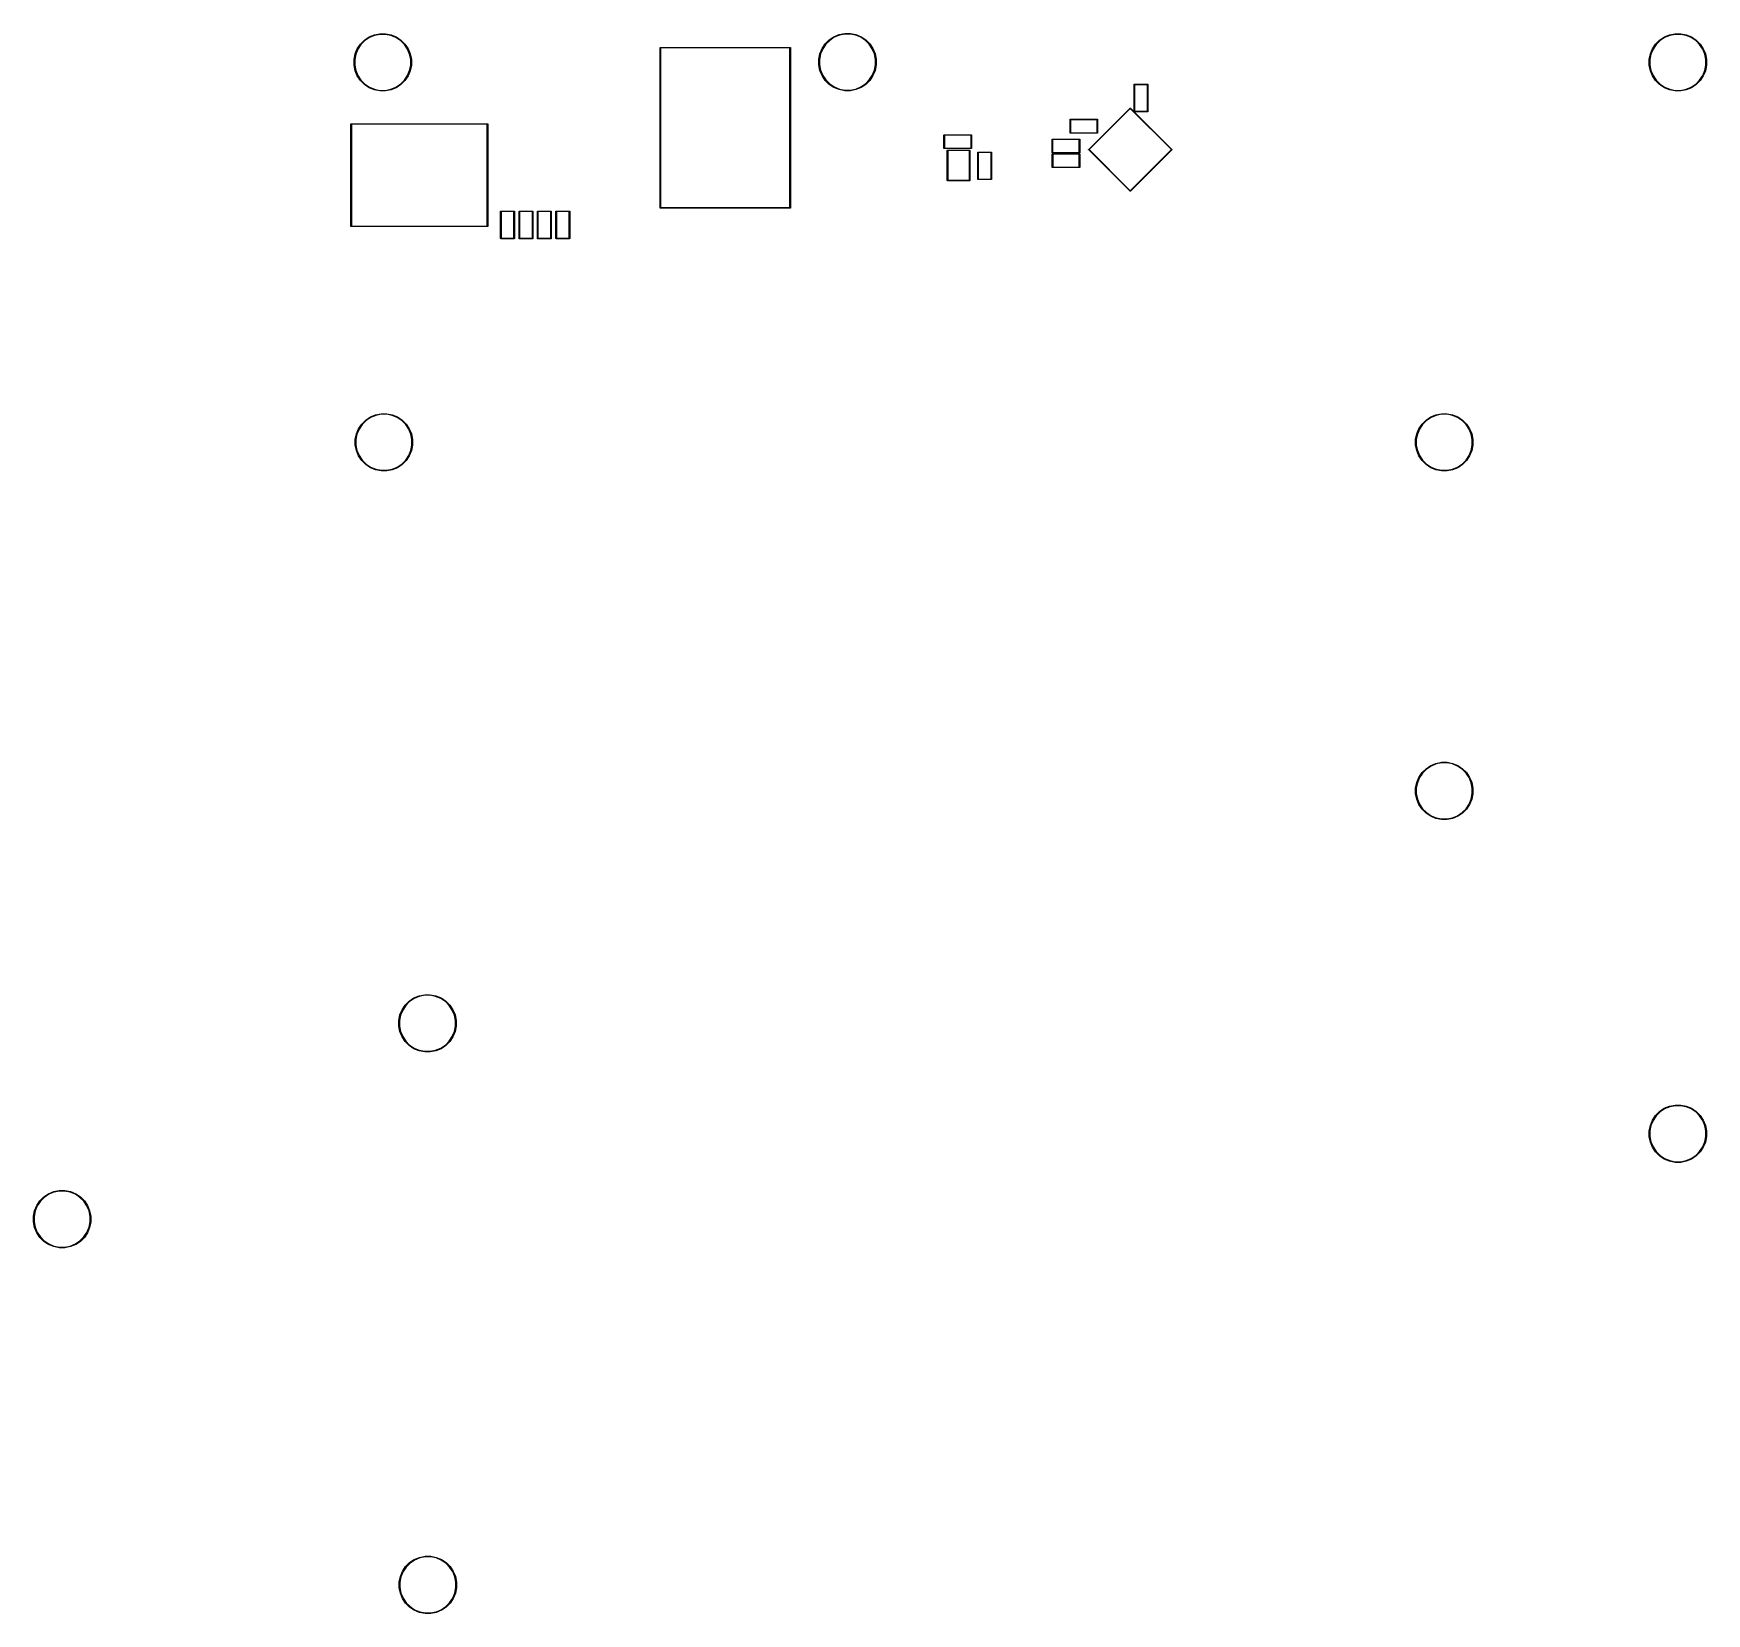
# Model space of a CAD drawing. Extents: x 105 to 288, y -211 to -38.
import ezdxf

# ---------------------------------------------------------------- set-up
doc = ezdxf.new("R2010")
doc.units = 0
doc.layers.add('BLACK', color=7, linetype='CONTINUOUS')

msp = doc.modelspace()

# ---------------------------------------------------------------- linework, layer by layer
at = {"layer": 'BLACK', "linetype": 'CONTINUOUS'}
for p, q in [((141.54, -38.5915), (142.053, -38.249)), ((142.086, -38.3107), (141.585, -38.6456)), ((142.053, -38.249), (142.622, -38.013)), ((142.643, -38.08), (142.086, -38.3107)), ((142.622, -38.013), (143.227, -37.8928)), ((143.234, -37.9624), (142.643, -38.08)), ((143.227, -37.8928), (143.844, -37.8928)), ((143.837, -37.9624), (143.234, -37.9624)), ((144.428, -38.08), (143.837, -37.9624)), ((143.844, -37.8928), (144.448, -38.013)), ((144.985, -38.3107), (144.428, -38.08)), ((144.448, -38.013), (145.018, -38.249)), ((145.486, -38.6456), (144.985, -38.3107)), ((145.018, -38.249), (145.531, -38.5915)), ((192.34, -38.5645), (192.853, -38.222)), ((192.886, -38.2837), (192.385, -38.6186)), ((192.853, -38.222), (193.422, -37.986)), ((193.443, -38.053), (192.886, -38.2837)), ((193.422, -37.986), (194.027, -37.8657)), ((194.034, -37.9354), (193.443, -38.053)), ((194.027, -37.8657), (194.644, -37.8657)), ((194.637, -37.9354), (194.034, -37.9354)), ((195.228, -38.053), (194.637, -37.9354)), ((194.644, -37.8657), (195.248, -37.986)), ((195.785, -38.2837), (195.228, -38.053)), ((195.248, -37.986), (195.818, -38.222)), ((196.286, -38.6186), (195.785, -38.2837)), ((195.818, -38.222), (196.331, -38.5645)), ((283.094, -38.5915), (283.607, -38.249)), ((283.64, -38.3107), (283.139, -38.6456)), ((283.607, -38.249), (284.177, -38.013)), ((284.197, -38.08), (283.64, -38.3107)), ((284.177, -38.013), (284.781, -37.8928)), ((284.788, -37.9624), (284.197, -38.08)), ((284.781, -37.8928), (285.398, -37.8928)), ((285.391, -37.9624), (284.788, -37.9624)), ((285.982, -38.08), (285.391, -37.9624)), ((285.398, -37.8928), (286.003, -38.013)), ((286.539, -38.3107), (285.982, -38.08)), ((286.003, -38.013), (286.572, -38.249)), ((287.04, -38.6456), (286.539, -38.3107)), ((286.572, -38.249), (287.085, -38.5915)), ((140.406, -40.7143), (140.526, -40.1097)), ((140.593, -40.13), (140.475, -40.7212)), ((140.526, -40.1097), (140.762, -39.5401)), ((140.823, -39.5731), (140.593, -40.13)), ((140.762, -39.5401), (141.104, -39.0274)), ((141.158, -39.0719), (140.823, -39.5731)), ((141.104, -39.0274), (141.54, -38.5915)), ((141.585, -38.6456), (141.158, -39.0719)), ((145.912, -39.0719), (145.486, -38.6456)), ((145.531, -38.5915), (145.967, -39.0274)), ((146.247, -39.5731), (145.912, -39.0719)), ((145.967, -39.0274), (146.309, -39.5401)), ((146.478, -40.13), (146.247, -39.5731)), ((146.309, -39.5401), (146.545, -40.1097)), ((146.596, -40.7212), (146.478, -40.13)), ((146.545, -40.1097), (146.665, -40.7143)), ((173.847, -39.4221), (173.849, -39.4174)), ((173.847, -39.427), (173.847, -39.4221)), ((173.847, -39.4282), (173.847, -39.427)), ((173.847, -56.9258), (173.847, -39.4282)), ((173.849, -39.4174), (173.851, -39.4131)), ((173.851, -39.4131), (173.854, -39.4093)), ((173.854, -39.4093), (173.858, -39.4061)), ((173.858, -39.4061), (173.862, -39.4038)), ((173.862, -39.4038), (173.867, -39.4024)), ((173.867, -39.4024), (173.871, -39.402)), ((173.871, -39.402), (173.872, -39.4019)), ((173.871, -39.402), (173.871, -39.402)), ((173.872, -39.4019), (173.873, -39.402)), ((173.873, -39.402), (188.071, -39.402)), ((173.897, -39.452), (173.897, -56.902)), ((188.047, -39.452), (173.897, -39.452)), ((188.047, -56.902), (188.047, -39.452)), ((188.071, -39.402), (188.072, -39.4019)), ((188.072, -39.4019), (188.073, -39.402)), ((188.073, -39.402), (188.073, -39.402)), ((188.073, -39.402), (188.077, -39.4024)), ((188.077, -39.4024), (188.081, -39.4038)), ((188.081, -39.4038), (188.086, -39.4061)), ((188.086, -39.4061), (188.09, -39.4093)), ((188.09, -39.4093), (188.093, -39.4131)), ((188.093, -39.4131), (188.095, -39.4174)), ((188.095, -39.4174), (188.096, -39.4221)), ((188.096, -39.4221), (188.097, -39.427)), ((188.097, -39.427), (188.097, -39.4282)), ((188.097, -39.4282), (188.097, -56.9258)), ((191.206, -40.6873), (191.326, -40.0827)), ((191.393, -40.103), (191.275, -40.6942)), ((191.326, -40.0827), (191.562, -39.5131)), ((191.623, -39.5461), (191.393, -40.103)), ((191.562, -39.5131), (191.904, -39.0004)), ((191.958, -39.0448), (191.623, -39.5461)), ((191.904, -39.0004), (192.34, -38.5645)), ((192.385, -38.6186), (191.958, -39.0448)), ((196.712, -39.0448), (196.286, -38.6186)), ((196.331, -38.5645), (196.767, -39.0004)), ((197.047, -39.5461), (196.712, -39.0448)), ((196.767, -39.0004), (197.109, -39.5131)), ((197.278, -40.103), (197.047, -39.5461)), ((197.109, -39.5131), (197.345, -40.0827)), ((197.396, -40.6942), (197.278, -40.103)), ((197.345, -40.0827), (197.465, -40.6873)), ((281.96, -40.7143), (282.08, -40.1097)), ((282.147, -40.13), (282.029, -40.7212)), ((282.08, -40.1097), (282.316, -39.5401)), ((282.378, -39.5731), (282.147, -40.13)), ((282.316, -39.5401), (282.658, -39.0274)), ((282.713, -39.0719), (282.378, -39.5731)), ((282.658, -39.0274), (283.094, -38.5915)), ((283.139, -38.6456), (282.713, -39.0719)), ((287.467, -39.0719), (287.04, -38.6456)), ((287.085, -38.5915), (287.521, -39.0274)), ((287.802, -39.5731), (287.467, -39.0719)), ((287.521, -39.0274), (287.863, -39.5401)), ((288.032, -40.13), (287.802, -39.5731)), ((287.863, -39.5401), (288.099, -40.1097)), ((288.15, -40.7212), (288.032, -40.13)), ((288.099, -40.1097), (288.219, -40.7143)), ((140.406, -41.3309), (140.406, -40.7143)), ((140.526, -41.9356), (140.406, -41.3309)), ((140.475, -40.7212), (140.475, -41.324)), ((140.475, -41.324), (140.593, -41.9152)), ((140.762, -42.5052), (140.526, -41.9356)), ((140.593, -41.9152), (140.823, -42.4722)), ((146.247, -42.4722), (146.478, -41.9152)), ((146.545, -41.9356), (146.309, -42.5052)), ((146.478, -41.9152), (146.596, -41.324)), ((146.665, -41.3309), (146.545, -41.9356)), ((146.596, -41.324), (146.596, -40.7212)), ((146.665, -40.7143), (146.665, -41.3309)), ((191.206, -41.3039), (191.206, -40.6873)), ((191.326, -41.9085), (191.206, -41.3039)), ((191.275, -40.6942), (191.275, -41.297)), ((191.275, -41.297), (191.393, -41.8882)), ((191.562, -42.4781), (191.326, -41.9085)), ((191.393, -41.8882), (191.623, -42.4451)), ((197.047, -42.4451), (197.278, -41.8882)), ((197.345, -41.9085), (197.109, -42.4781)), ((197.278, -41.8882), (197.396, -41.297)), ((197.465, -41.3039), (197.345, -41.9085)), ((197.396, -41.297), (197.396, -40.6942)), ((197.465, -40.6873), (197.465, -41.3039)), ((281.96, -41.3309), (281.96, -40.7143)), ((282.08, -41.9356), (281.96, -41.3309)), ((282.029, -40.7212), (282.029, -41.324)), ((282.029, -41.324), (282.147, -41.9152)), ((282.316, -42.5052), (282.08, -41.9356)), ((282.147, -41.9152), (282.378, -42.4722)), ((287.802, -42.4722), (288.032, -41.9152)), ((288.099, -41.9356), (287.863, -42.5052)), ((288.032, -41.9152), (288.15, -41.324)), ((288.219, -41.3309), (288.099, -41.9356)), ((288.15, -41.324), (288.15, -40.7212)), ((288.219, -40.7143), (288.219, -41.3309)), ((141.104, -43.0178), (140.762, -42.5052)), ((140.823, -42.4722), (141.158, -42.9734)), ((141.54, -43.4537), (141.104, -43.0178)), ((141.158, -42.9734), (141.585, -43.3996)), ((142.053, -43.7963), (141.54, -43.4537)), ((141.585, -43.3996), (142.086, -43.7345)), ((142.622, -44.0322), (142.053, -43.7963)), ((142.086, -43.7345), (142.643, -43.9652)), ((144.428, -43.9652), (144.985, -43.7345)), ((145.018, -43.7963), (144.448, -44.0322)), ((144.985, -43.7345), (145.486, -43.3996)), ((145.531, -43.4537), (145.018, -43.7963)), ((145.486, -43.3996), (145.912, -42.9734)), ((145.967, -43.0178), (145.531, -43.4537)), ((145.912, -42.9734), (146.247, -42.4722)), ((146.309, -42.5052), (145.967, -43.0178)), ((191.904, -42.9908), (191.562, -42.4781)), ((191.623, -42.4451), (191.958, -42.9464)), ((192.34, -43.4267), (191.904, -42.9908)), ((191.958, -42.9464), (192.385, -43.3726)), ((192.853, -43.7692), (192.34, -43.4267)), ((192.385, -43.3726), (192.886, -43.7075)), ((193.422, -44.0052), (192.853, -43.7692)), ((192.886, -43.7075), (193.443, -43.9382)), ((195.228, -43.9382), (195.785, -43.7075)), ((195.818, -43.7692), (195.248, -44.0052)), ((195.785, -43.7075), (196.286, -43.3726)), ((196.331, -43.4267), (195.818, -43.7692)), ((196.286, -43.3726), (196.712, -42.9464)), ((196.767, -42.9908), (196.331, -43.4267)), ((196.712, -42.9464), (197.047, -42.4451)), ((197.109, -42.4781), (196.767, -42.9908)), ((225.66, -43.4404), (225.661, -43.4355)), ((225.661, -43.4416), (225.66, -43.4404)), ((225.661, -43.4355), (225.662, -43.4308)), ((225.661, -46.3992), (225.661, -43.4416)), ((225.662, -43.4308), (225.665, -43.4264)), ((225.665, -43.4264), (225.668, -43.4226)), ((225.668, -43.4226), (225.672, -43.4195)), ((225.672, -43.4195), (225.676, -43.4172)), ((225.676, -43.4172), (225.681, -43.4158)), ((225.681, -43.4158), (225.684, -43.4154)), ((225.684, -43.4154), (225.686, -43.4153)), ((225.684, -43.4154), (225.684, -43.4154)), ((225.686, -43.4153), (225.687, -43.4154)), ((225.687, -43.4154), (227.144, -43.4154)), ((225.711, -43.4654), (225.711, -46.3754)), ((227.121, -43.4654), (225.711, -43.4654)), ((227.121, -46.3754), (227.121, -43.4654)), ((227.144, -43.4154), (227.146, -43.4153)), ((227.146, -43.4153), (227.147, -43.4154)), ((227.147, -43.4154), (227.147, -43.4154)), ((227.147, -43.4154), (227.151, -43.4158)), ((227.151, -43.4158), (227.155, -43.4172)), ((227.155, -43.4172), (227.16, -43.4195)), ((227.16, -43.4195), (227.163, -43.4226)), ((227.163, -43.4226), (227.166, -43.4264)), ((227.166, -43.4264), (227.169, -43.4308)), ((227.169, -43.4308), (227.17, -43.4355)), ((227.17, -43.4355), (227.171, -43.4404)), ((227.171, -43.4404), (227.171, -43.4416)), ((227.171, -43.4416), (227.171, -46.3992)), ((282.658, -43.0178), (282.316, -42.5052)), ((282.378, -42.4722), (282.713, -42.9734)), ((283.094, -43.4537), (282.658, -43.0178)), ((282.713, -42.9734), (283.139, -43.3996)), ((283.607, -43.7963), (283.094, -43.4537)), ((283.139, -43.3996), (283.64, -43.7345)), ((284.177, -44.0322), (283.607, -43.7963)), ((283.64, -43.7345), (284.197, -43.9652)), ((285.982, -43.9652), (286.539, -43.7345)), ((286.572, -43.7963), (286.003, -44.0322)), ((286.539, -43.7345), (287.04, -43.3996)), ((287.085, -43.4537), (286.572, -43.7963)), ((287.04, -43.3996), (287.467, -42.9734)), ((287.521, -43.0178), (287.085, -43.4537)), ((287.467, -42.9734), (287.802, -42.4722)), ((287.863, -42.5052), (287.521, -43.0178)), ((143.227, -44.1525), (142.622, -44.0322)), ((142.643, -43.9652), (143.234, -44.0828)), ((143.844, -44.1525), (143.227, -44.1525)), ((143.234, -44.0828), (143.837, -44.0828)), ((143.837, -44.0828), (144.428, -43.9652)), ((144.448, -44.0322), (143.844, -44.1525)), ((194.027, -44.1255), (193.422, -44.0052)), ((193.443, -43.9382), (194.034, -44.0558)), ((194.644, -44.1255), (194.027, -44.1255)), ((194.034, -44.0558), (194.637, -44.0558)), ((194.637, -44.0558), (195.228, -43.9382)), ((195.248, -44.0052), (194.644, -44.1255)), ((284.781, -44.1525), (284.177, -44.0322)), ((284.197, -43.9652), (284.788, -44.0828)), ((285.398, -44.1525), (284.781, -44.1525)), ((284.788, -44.0828), (285.391, -44.0828)), ((285.391, -44.0828), (285.982, -43.9652)), ((286.003, -44.0322), (285.398, -44.1525)), ((218.654, -47.276), (218.655, -47.2711)), ((218.654, -47.2772), (218.654, -47.276)), ((218.654, -48.7348), (218.654, -47.2772)), ((218.655, -47.2711), (218.656, -47.2664)), ((218.656, -47.2664), (218.658, -47.262)), ((218.658, -47.262), (218.662, -47.2582)), ((218.662, -47.2582), (218.665, -47.2551)), ((218.665, -47.2551), (218.67, -47.2528)), ((218.67, -47.2528), (218.674, -47.2514)), ((218.674, -47.2514), (218.678, -47.251)), ((218.678, -47.251), (218.679, -47.2509)), ((218.678, -47.251), (218.678, -47.251)), ((218.679, -47.2509), (218.68, -47.251)), ((218.68, -47.251), (221.638, -47.251)), ((218.704, -47.301), (218.704, -48.711)), ((221.614, -47.301), (218.704, -47.301)), ((220.695, -50.547), (225.219, -46.0232)), ((225.237, -46.0754), (220.747, -50.5655)), ((221.614, -48.711), (221.614, -47.301)), ((221.638, -47.251), (221.639, -47.2509)), ((221.639, -47.2509), (221.64, -47.251)), ((221.64, -47.251), (221.64, -47.251)), ((221.64, -47.251), (221.644, -47.2514)), ((221.644, -47.2514), (221.649, -47.2528)), ((221.649, -47.2528), (221.653, -47.2551)), ((221.653, -47.2551), (221.657, -47.2582)), ((221.657, -47.2582), (221.66, -47.262)), ((221.66, -47.262), (221.662, -47.2664)), ((221.662, -47.2664), (221.664, -47.2711)), ((221.664, -47.2711), (221.664, -47.276)), ((221.664, -47.276), (221.664, -47.2772)), ((221.664, -47.2772), (221.664, -48.7348)), ((225.219, -46.0232), (225.22, -46.0223)), ((225.22, -46.0223), (225.221, -46.0215)), ((225.221, -46.0215), (225.223, -46.0192)), ((225.221, -46.0215), (225.221, -46.0215)), ((225.223, -46.0192), (225.228, -46.0168)), ((225.228, -46.0168), (225.233, -46.0154)), ((225.233, -46.0154), (225.237, -46.0149)), ((225.237, -46.0149), (225.237, -46.0149)), ((225.237, -46.0149), (225.242, -46.0154)), ((229.728, -50.5655), (225.237, -46.0754)), ((225.242, -46.0154), (225.247, -46.0168)), ((225.247, -46.0168), (225.251, -46.0192)), ((225.251, -46.0192), (225.255, -46.0223)), ((225.255, -46.0223), (225.256, -46.0232)), ((225.256, -46.0232), (229.78, -50.547)), ((225.66, -46.4004), (225.661, -46.3992)), ((225.661, -46.4053), (225.66, -46.4004)), ((225.662, -46.41), (225.661, -46.4053)), ((225.665, -46.4144), (225.662, -46.41)), ((225.668, -46.4182), (225.665, -46.4144)), ((225.672, -46.4213), (225.668, -46.4182)), ((225.676, -46.4236), (225.672, -46.4213)), ((225.681, -46.425), (225.676, -46.4236)), ((225.686, -46.4255), (225.681, -46.425)), ((225.687, -46.4254), (225.686, -46.4255)), ((227.144, -46.4254), (225.687, -46.4254)), ((225.711, -46.3754), (227.121, -46.3754)), ((227.146, -46.4255), (227.144, -46.4254)), ((227.151, -46.425), (227.146, -46.4255)), ((227.155, -46.4236), (227.151, -46.425)), ((227.16, -46.4213), (227.155, -46.4236)), ((227.163, -46.4182), (227.16, -46.4213)), ((227.166, -46.4144), (227.163, -46.4182)), ((227.169, -46.41), (227.166, -46.4144)), ((227.17, -46.4053), (227.169, -46.41)), ((227.171, -46.4016), (227.17, -46.4053)), ((227.171, -46.3992), (227.171, -46.4004)), ((227.171, -46.4004), (227.171, -46.4016)), ((227.171, -46.4016), (227.171, -46.4016)), ((140.069, -47.7451), (140.071, -47.7404)), ((140.069, -47.75), (140.069, -47.7451)), ((140.069, -47.7512), (140.069, -47.75)), ((140.069, -58.9488), (140.069, -47.7512)), ((140.071, -47.7404), (140.073, -47.736)), ((140.073, -47.736), (140.076, -47.7322)), ((140.076, -47.7322), (140.08, -47.7291)), ((140.08, -47.7291), (140.084, -47.7268)), ((140.084, -47.7268), (140.089, -47.7254)), ((140.089, -47.7254), (140.093, -47.725)), ((140.093, -47.725), (140.094, -47.7249)), ((140.094, -47.7249), (140.095, -47.725)), ((140.095, -47.725), (154.993, -47.725)), ((140.119, -47.775), (140.119, -58.925)), ((154.969, -47.775), (140.119, -47.775)), ((154.969, -58.925), (154.969, -47.775)), ((154.993, -47.725), (154.994, -47.7249)), ((154.994, -47.7249), (154.995, -47.725)), ((154.995, -47.725), (154.999, -47.7254)), ((154.999, -47.7254), (155.003, -47.7268)), ((155.003, -47.7268), (155.008, -47.7291)), ((155.008, -47.7291), (155.012, -47.7322)), ((155.012, -47.7322), (155.015, -47.736)), ((155.015, -47.736), (155.017, -47.7404)), ((155.017, -47.7404), (155.018, -47.7451)), ((155.018, -47.7451), (155.019, -47.75)), ((155.019, -47.75), (155.019, -47.7512)), ((155.019, -47.7512), (155.019, -58.9488)), ((204.88, -48.9676), (204.881, -48.9627)), ((204.88, -48.9689), (204.88, -48.9676)), ((204.88, -50.4264), (204.88, -48.9689)), ((204.881, -48.9627), (204.882, -48.958)), ((204.882, -48.958), (204.884, -48.9537)), ((204.884, -48.9537), (204.887, -48.9499)), ((204.887, -48.9499), (204.891, -48.9468)), ((204.891, -48.9468), (204.896, -48.9444)), ((204.896, -48.9444), (204.9, -48.943)), ((204.9, -48.943), (204.904, -48.9426)), ((204.904, -48.9426), (204.905, -48.9425)), ((204.904, -48.9426), (204.904, -48.9426)), ((204.905, -48.9425), (204.906, -48.9426)), ((204.906, -48.9426), (207.864, -48.9426)), ((204.93, -48.9926), (204.93, -50.4026)), ((207.84, -48.9926), (204.93, -48.9926)), ((207.84, -50.4026), (207.84, -48.9926)), ((207.864, -48.9426), (207.865, -48.9425)), ((207.865, -48.9425), (207.866, -48.9426)), ((207.866, -48.9426), (207.866, -48.9426)), ((207.866, -48.9426), (207.87, -48.943)), ((207.87, -48.943), (207.875, -48.9444)), ((207.875, -48.9444), (207.879, -48.9468)), ((207.879, -48.9468), (207.883, -48.9499)), ((207.883, -48.9499), (207.886, -48.9537)), ((207.886, -48.9537), (207.888, -48.958)), ((207.888, -48.958), (207.89, -48.9627)), ((207.89, -48.9627), (207.89, -48.9676)), ((207.89, -48.9676), (207.89, -48.9689)), ((207.89, -48.9689), (207.89, -50.4264)), ((218.654, -48.736), (218.654, -48.7348)), ((218.655, -48.7409), (218.654, -48.736)), ((218.656, -48.7456), (218.655, -48.7409)), ((218.658, -48.75), (218.656, -48.7456)), ((218.662, -48.7538), (218.658, -48.75)), ((218.665, -48.7569), (218.662, -48.7538)), ((218.67, -48.7592), (218.665, -48.7569)), ((218.674, -48.7606), (218.67, -48.7592)), ((218.679, -48.7611), (218.674, -48.7606)), ((218.68, -48.761), (218.679, -48.7611)), ((221.638, -48.761), (218.68, -48.761)), ((218.704, -48.711), (221.614, -48.711)), ((221.639, -48.7611), (221.638, -48.761)), ((221.644, -48.7606), (221.639, -48.7611)), ((221.649, -48.7592), (221.644, -48.7606)), ((221.653, -48.7569), (221.649, -48.7592)), ((221.657, -48.7538), (221.653, -48.7569)), ((221.66, -48.75), (221.657, -48.7538)), ((221.662, -48.7456), (221.66, -48.75)), ((221.664, -48.7409), (221.662, -48.7456)), ((221.664, -48.7348), (221.664, -48.736)), ((221.664, -48.736), (221.664, -48.7372)), ((221.664, -48.7372), (221.664, -48.7372)), ((221.664, -48.7372), (221.664, -48.7409)), ((204.88, -50.4276), (204.88, -50.4264)), ((204.881, -50.4325), (204.88, -50.4276)), ((204.882, -50.4373), (204.881, -50.4325)), ((204.884, -50.4416), (204.882, -50.4373)), ((204.887, -50.4454), (204.884, -50.4416)), ((204.891, -50.4485), (204.887, -50.4454)), ((204.896, -50.4508), (204.891, -50.4485)), ((204.9, -50.4523), (204.896, -50.4508)), ((204.905, -50.4528), (204.9, -50.4523)), ((204.906, -50.4526), (204.905, -50.4528)), ((207.864, -50.4526), (204.906, -50.4526)), ((204.93, -50.4026), (207.84, -50.4026)), ((205.242, -50.6374), (205.243, -50.6325)), ((205.243, -50.6387), (205.242, -50.6374)), ((205.243, -50.6325), (205.244, -50.6278)), ((205.243, -53.9382), (205.243, -50.6387)), ((205.244, -50.6278), (205.247, -50.6235)), ((205.247, -50.6235), (205.25, -50.6197)), ((205.25, -50.6197), (205.254, -50.6166)), ((205.254, -50.6166), (205.258, -50.6142)), ((205.258, -50.6142), (205.263, -50.6128)), ((205.263, -50.6128), (205.266, -50.6124)), ((205.266, -50.6124), (205.268, -50.6123)), ((205.268, -50.6123), (205.269, -50.6124)), ((205.269, -50.6124), (207.679, -50.6124)), ((205.293, -50.6624), (205.293, -53.9144)), ((207.656, -50.6624), (205.293, -50.6624)), ((207.656, -53.9144), (207.656, -50.6624)), ((207.679, -50.6124), (207.681, -50.6123)), ((207.681, -50.6123), (207.682, -50.6124)), ((207.682, -50.6124), (207.682, -50.6124)), ((207.682, -50.6124), (207.685, -50.6128)), ((207.685, -50.6128), (207.69, -50.6142)), ((207.69, -50.6142), (207.695, -50.6166)), ((207.695, -50.6166), (207.698, -50.6197)), ((207.698, -50.6197), (207.701, -50.6235)), ((207.701, -50.6235), (207.704, -50.6278)), ((207.704, -50.6278), (207.705, -50.6325)), ((207.705, -50.6325), (207.706, -50.6374)), ((207.706, -50.6374), (207.706, -50.6387)), ((207.706, -50.6387), (207.706, -53.9382)), ((207.865, -50.4528), (207.864, -50.4526)), ((207.87, -50.4523), (207.865, -50.4528)), ((207.875, -50.4508), (207.87, -50.4523)), ((207.879, -50.4485), (207.875, -50.4508)), ((207.883, -50.4454), (207.879, -50.4485)), ((207.886, -50.4416), (207.883, -50.4454)), ((207.888, -50.4373), (207.886, -50.4416)), ((207.89, -50.4325), (207.888, -50.4373)), ((207.89, -50.4264), (207.89, -50.4276)), ((207.89, -50.4276), (207.89, -50.4289)), ((207.89, -50.4289), (207.89, -50.4289)), ((207.89, -50.4289), (207.89, -50.4325)), ((208.576, -50.8592), (208.577, -50.8543)), ((208.577, -50.8605), (208.576, -50.8592)), ((208.577, -50.8543), (208.578, -50.8496)), ((208.577, -53.818), (208.577, -50.8605)), ((208.578, -50.8496), (208.581, -50.8453)), ((208.581, -50.8453), (208.584, -50.8415)), ((208.584, -50.8415), (208.588, -50.8384)), ((208.588, -50.8384), (208.592, -50.836)), ((208.592, -50.836), (208.597, -50.8346)), ((208.597, -50.8346), (208.6, -50.8342)), ((208.6, -50.8342), (208.602, -50.8341)), ((208.6, -50.8342), (208.6, -50.8342)), ((208.602, -50.8341), (208.603, -50.8342)), ((208.603, -50.8342), (210.06, -50.8342)), ((208.627, -50.8842), (208.627, -53.7942)), ((210.037, -50.8842), (208.627, -50.8842)), ((210.037, -53.7942), (210.037, -50.8842)), ((210.06, -50.8342), (210.062, -50.8341)), ((210.062, -50.8341), (210.063, -50.8342)), ((210.063, -50.8342), (210.063, -50.8342)), ((210.063, -50.8342), (210.066, -50.8346)), ((210.066, -50.8346), (210.071, -50.836)), ((210.071, -50.836), (210.076, -50.8384)), ((210.076, -50.8384), (210.079, -50.8415)), ((210.079, -50.8415), (210.082, -50.8453)), ((210.082, -50.8453), (210.085, -50.8496)), ((210.085, -50.8496), (210.086, -50.8543)), ((210.086, -50.8543), (210.087, -50.8592)), ((210.087, -50.8592), (210.087, -50.8605)), ((210.087, -50.8605), (210.087, -53.818)), ((216.706, -49.435), (216.707, -49.4301)), ((216.706, -49.4362), (216.706, -49.435)), ((216.706, -50.8938), (216.706, -49.4362)), ((216.706, -50.895), (216.706, -50.8938)), ((216.707, -50.8999), (216.706, -50.895)), ((216.707, -49.4301), (216.708, -49.4254)), ((216.708, -50.9046), (216.707, -50.8999)), ((216.707, -51.0244), (216.708, -51.0197)), ((216.707, -51.0293), (216.707, -51.0244)), ((216.707, -51.0306), (216.707, -51.0293)), ((216.707, -52.4881), (216.707, -51.0306)), ((216.708, -49.4254), (216.711, -49.421)), ((216.711, -50.909), (216.708, -50.9046)), ((216.708, -51.0197), (216.711, -51.0154)), ((216.711, -49.421), (216.714, -49.4172)), ((216.714, -50.9128), (216.711, -50.909)), ((216.711, -51.0154), (216.714, -51.0116)), ((216.714, -49.4172), (216.717, -49.4141)), ((216.717, -50.9159), (216.714, -50.9128)), ((216.714, -51.0116), (216.718, -51.0084)), ((216.717, -49.4141), (216.722, -49.4118)), ((216.722, -50.9182), (216.717, -50.9159)), ((216.718, -51.0084), (216.722, -51.0061)), ((216.722, -49.4118), (216.726, -49.4104)), ((216.726, -50.9196), (216.722, -50.9182)), ((216.722, -51.0061), (216.727, -51.0047)), ((216.726, -49.4104), (216.73, -49.41)), ((216.731, -50.9201), (216.726, -50.9196)), ((216.727, -51.0047), (216.73, -51.0043)), ((216.73, -49.41), (216.731, -49.4099)), ((216.73, -49.41), (216.73, -49.41)), ((216.73, -51.0043), (216.732, -51.0042)), ((216.73, -51.0043), (216.73, -51.0043)), ((216.731, -49.4099), (216.733, -49.41)), ((216.733, -50.92), (216.731, -50.9201)), ((216.732, -51.0042), (216.733, -51.0043)), ((216.733, -49.41), (219.69, -49.41)), ((219.69, -50.92), (216.733, -50.92)), ((216.733, -51.0043), (219.69, -51.0043)), ((216.756, -49.46), (216.756, -50.87)), ((219.666, -49.46), (216.756, -49.46)), ((216.756, -50.87), (219.666, -50.87)), ((216.757, -51.0543), (216.757, -52.4643)), ((219.667, -51.0543), (216.757, -51.0543)), ((219.666, -50.87), (219.666, -49.46)), ((219.667, -52.4643), (219.667, -51.0543)), ((219.69, -49.41), (219.691, -49.4099)), ((219.691, -50.9201), (219.69, -50.92)), ((219.69, -51.0043), (219.692, -51.0042)), ((219.691, -49.4099), (219.693, -49.41)), ((219.696, -50.9196), (219.691, -50.9201)), ((219.692, -51.0042), (219.693, -51.0043)), ((219.693, -49.41), (219.693, -49.41)), ((219.693, -49.41), (219.696, -49.4104)), ((219.693, -51.0043), (219.693, -51.0043)), ((219.693, -51.0043), (219.697, -51.0047)), ((219.696, -49.4104), (219.701, -49.4118)), ((219.701, -50.9182), (219.696, -50.9196)), ((219.697, -51.0047), (219.701, -51.0061)), ((219.701, -49.4118), (219.705, -49.4141)), ((219.705, -50.9159), (219.701, -50.9182)), ((219.701, -51.0061), (219.706, -51.0084)), ((219.705, -49.4141), (219.709, -49.4172)), ((219.709, -50.9128), (219.705, -50.9159)), ((219.706, -51.0084), (219.709, -51.0116)), ((219.709, -49.4172), (219.712, -49.421)), ((219.712, -50.909), (219.709, -50.9128)), ((219.709, -51.0116), (219.713, -51.0154)), ((219.712, -49.421), (219.715, -49.4254)), ((219.715, -50.9046), (219.712, -50.909)), ((219.713, -51.0154), (219.715, -51.0197)), ((219.715, -49.4254), (219.716, -49.4301)), ((219.716, -50.8999), (219.715, -50.9046)), ((219.715, -51.0197), (219.716, -51.0244)), ((219.716, -49.4301), (219.717, -49.435)), ((219.717, -49.435), (219.716, -49.4362)), ((219.716, -49.4362), (219.716, -50.8938)), ((219.716, -50.8938), (219.717, -50.895)), ((219.717, -50.895), (219.716, -50.8962)), ((219.716, -50.8962), (219.716, -50.8962)), ((219.716, -50.8962), (219.716, -50.8999)), ((219.716, -51.0244), (219.717, -51.0293)), ((219.717, -51.0293), (219.717, -51.0305)), ((219.717, -51.0305), (219.717, -52.4881)), ((220.687, -50.5606), (220.689, -50.5559)), ((220.687, -50.5655), (220.687, -50.5606)), ((220.687, -50.5704), (220.687, -50.5655)), ((220.689, -50.5752), (220.687, -50.5704)), ((220.689, -50.5559), (220.691, -50.5516)), ((220.691, -50.5795), (220.689, -50.5752)), ((220.691, -50.5516), (220.693, -50.5487)), ((220.694, -50.5833), (220.691, -50.5795)), ((220.693, -50.5487), (220.694, -50.5478)), ((220.693, -50.5487), (220.693, -50.5487)), ((220.694, -50.5478), (220.695, -50.547)), ((220.695, -50.5841), (220.694, -50.5833)), ((225.219, -55.1078), (220.695, -50.5841)), ((220.747, -50.5655), (225.237, -55.0557)), ((225.237, -55.0557), (229.728, -50.5655)), ((229.78, -50.5841), (225.256, -55.1078)), ((229.78, -50.547), (229.781, -50.5478)), ((229.781, -50.5833), (229.78, -50.5841)), ((229.781, -50.5478), (229.781, -50.5487)), ((229.781, -50.5487), (229.781, -50.5487)), ((229.781, -50.5487), (229.784, -50.5516)), ((229.784, -50.5795), (229.781, -50.5824)), ((229.781, -50.5824), (229.781, -50.5824)), ((229.781, -50.5824), (229.781, -50.5833)), ((229.784, -50.5516), (229.786, -50.5559)), ((229.786, -50.5752), (229.784, -50.5795)), ((229.786, -50.5559), (229.788, -50.5606)), ((229.788, -50.5704), (229.786, -50.5752)), ((229.788, -50.5606), (229.788, -50.5606)), ((229.788, -50.5606), (229.788, -50.5655)), ((229.788, -50.5655), (229.788, -50.5704)), ((216.707, -52.4893), (216.707, -52.4881)), ((216.707, -52.4942), (216.707, -52.4893)), ((216.708, -52.4989), (216.707, -52.4942)), ((216.711, -52.5033), (216.708, -52.4989)), ((216.714, -52.5071), (216.711, -52.5033)), ((216.718, -52.5102), (216.714, -52.5071)), ((216.722, -52.5125), (216.718, -52.5102)), ((216.727, -52.514), (216.722, -52.5125)), ((216.732, -52.5145), (216.727, -52.514)), ((216.733, -52.5143), (216.732, -52.5145)), ((219.69, -52.5143), (216.733, -52.5143)), ((216.757, -52.4643), (219.667, -52.4643)), ((219.692, -52.5145), (219.69, -52.5143)), ((219.697, -52.514), (219.692, -52.5145)), ((219.701, -52.5125), (219.697, -52.514)), ((219.706, -52.5102), (219.701, -52.5125)), ((219.709, -52.5071), (219.706, -52.5102)), ((219.713, -52.5033), (219.709, -52.5071)), ((219.715, -52.4989), (219.713, -52.5033)), ((219.716, -52.4942), (219.715, -52.4989)), ((219.717, -52.4905), (219.716, -52.4942)), ((219.717, -52.4881), (219.717, -52.4893)), ((219.717, -52.4893), (219.717, -52.4905)), ((219.717, -52.4905), (219.717, -52.4905)), ((205.242, -53.9394), (205.243, -53.9382)), ((205.243, -53.9443), (205.242, -53.9394)), ((205.244, -53.9491), (205.243, -53.9443)), ((205.247, -53.9534), (205.244, -53.9491)), ((205.25, -53.9572), (205.247, -53.9534)), ((205.254, -53.9603), (205.25, -53.9572)), ((205.258, -53.9626), (205.254, -53.9603)), ((205.263, -53.9641), (205.258, -53.9626)), ((205.266, -53.9644), (205.263, -53.9641)), ((205.268, -53.9646), (205.266, -53.9644)), ((205.266, -53.9644), (205.266, -53.9644)), ((205.269, -53.9644), (205.268, -53.9646)), ((207.679, -53.9644), (205.269, -53.9644)), ((205.293, -53.9144), (207.656, -53.9144)), ((207.681, -53.9646), (207.679, -53.9644)), ((207.685, -53.9641), (207.681, -53.9646)), ((207.69, -53.9626), (207.685, -53.9641)), ((207.695, -53.9603), (207.69, -53.9626)), ((207.698, -53.9572), (207.695, -53.9603)), ((207.701, -53.9534), (207.698, -53.9572)), ((207.704, -53.9491), (207.701, -53.9534)), ((207.705, -53.9443), (207.704, -53.9491)), ((207.706, -53.9407), (207.705, -53.9443)), ((207.706, -53.9382), (207.706, -53.9394)), ((207.706, -53.9394), (207.706, -53.9407)), ((208.576, -53.8192), (208.577, -53.818)), ((208.577, -53.8241), (208.576, -53.8192)), ((208.578, -53.8289), (208.577, -53.8241)), ((208.581, -53.8332), (208.578, -53.8289)), ((208.584, -53.837), (208.581, -53.8332)), ((208.588, -53.8401), (208.584, -53.837)), ((208.592, -53.8424), (208.588, -53.8401)), ((208.597, -53.8439), (208.592, -53.8424)), ((208.602, -53.8444), (208.597, -53.8439)), ((208.603, -53.8442), (208.602, -53.8444)), ((210.06, -53.8442), (208.603, -53.8442)), ((208.627, -53.7942), (210.037, -53.7942)), ((210.062, -53.8444), (210.06, -53.8442)), ((210.066, -53.8439), (210.062, -53.8444)), ((210.071, -53.8424), (210.066, -53.8439)), ((210.076, -53.8401), (210.071, -53.8424)), ((210.079, -53.837), (210.076, -53.8401)), ((210.082, -53.8332), (210.079, -53.837)), ((210.085, -53.8289), (210.082, -53.8332)), ((210.086, -53.8241), (210.085, -53.8289)), ((210.087, -53.8205), (210.086, -53.8241)), ((210.087, -53.818), (210.087, -53.8192)), ((210.087, -53.8192), (210.087, -53.8205)), ((210.087, -53.8205), (210.087, -53.8205)), ((225.22, -55.1088), (225.219, -55.1078)), ((225.221, -55.1096), (225.22, -55.1088)), ((225.223, -55.1119), (225.221, -55.1096)), ((225.221, -55.1096), (225.221, -55.1096)), ((225.228, -55.1142), (225.223, -55.1119)), ((225.233, -55.1157), (225.228, -55.1142)), ((225.237, -55.1161), (225.233, -55.1157)), ((225.242, -55.1157), (225.237, -55.1161)), ((225.237, -55.1161), (225.237, -55.1161)), ((225.247, -55.1142), (225.242, -55.1157)), ((225.251, -55.1119), (225.247, -55.1142)), ((225.254, -55.1096), (225.251, -55.1119)), ((225.255, -55.1088), (225.254, -55.1096)), ((225.256, -55.1078), (225.255, -55.1088)), ((156.42, -57.3108), (156.421, -57.3059)), ((156.42, -57.3121), (156.42, -57.3108)), ((156.42, -60.2696), (156.42, -57.3121)), ((156.421, -57.3059), (156.422, -57.3012)), ((156.422, -57.3012), (156.424, -57.2969)), ((156.424, -57.2969), (156.427, -57.2931)), ((156.427, -57.2931), (156.431, -57.29)), ((156.431, -57.29), (156.436, -57.2876)), ((156.436, -57.2876), (156.44, -57.2862)), ((156.44, -57.2862), (156.444, -57.2858)), ((156.444, -57.2858), (156.445, -57.2857)), ((156.444, -57.2858), (156.444, -57.2858)), ((156.445, -57.2857), (156.446, -57.2858)), ((156.446, -57.2858), (157.904, -57.2858)), ((156.47, -57.3358), (156.47, -60.2458)), ((157.88, -57.3358), (156.47, -57.3358)), ((157.88, -60.2458), (157.88, -57.3358)), ((157.904, -57.2858), (157.905, -57.2857)), ((157.905, -57.2857), (157.906, -57.2858)), ((157.906, -57.2858), (157.906, -57.2858)), ((157.906, -57.2858), (157.91, -57.2862)), ((157.91, -57.2862), (157.915, -57.2876)), ((157.915, -57.2876), (157.919, -57.29)), ((157.919, -57.29), (157.923, -57.2931)), ((157.923, -57.2931), (157.926, -57.2969)), ((157.926, -57.2969), (157.928, -57.3012)), ((157.928, -57.3012), (157.93, -57.3059)), ((157.93, -57.3059), (157.93, -57.3108)), ((157.93, -57.3108), (157.93, -57.3121)), ((157.93, -57.3121), (157.93, -60.2696)), ((158.435, -57.3108), (158.436, -57.3059)), ((158.435, -57.3121), (158.435, -57.3108)), ((158.435, -60.2696), (158.435, -57.3121)), ((158.436, -57.3059), (158.437, -57.3012)), ((158.437, -57.3012), (158.439, -57.2969)), ((158.439, -57.2969), (158.443, -57.2931)), ((158.443, -57.2931), (158.446, -57.29)), ((158.446, -57.29), (158.451, -57.2876)), ((158.451, -57.2876), (158.455, -57.2862)), ((158.455, -57.2862), (158.459, -57.2858)), ((158.459, -57.2858), (158.46, -57.2857)), ((158.459, -57.2858), (158.459, -57.2858)), ((158.46, -57.2857), (158.461, -57.2858)), ((158.461, -57.2858), (159.919, -57.2858)), ((158.485, -57.3358), (158.485, -60.2458)), ((159.895, -57.3358), (158.485, -57.3358)), ((159.895, -60.2458), (159.895, -57.3358)), ((159.919, -57.2858), (159.92, -57.2857)), ((159.92, -57.2857), (159.921, -57.2858)), ((159.921, -57.2858), (159.921, -57.2858)), ((159.921, -57.2858), (159.925, -57.2862)), ((159.925, -57.2862), (159.93, -57.2876)), ((159.93, -57.2876), (159.934, -57.29)), ((159.934, -57.29), (159.938, -57.2931)), ((159.938, -57.2931), (159.941, -57.2969)), ((159.941, -57.2969), (159.943, -57.3012)), ((159.943, -57.3012), (159.945, -57.3059)), ((159.945, -57.3059), (159.945, -57.3108)), ((159.945, -57.3108), (159.945, -57.3121)), ((159.945, -57.3121), (159.945, -60.2696)), ((160.45, -57.3108), (160.451, -57.3059)), ((160.45, -57.3121), (160.45, -57.3108)), ((160.45, -60.2696), (160.45, -57.3121)), ((160.451, -57.3059), (160.452, -57.3012)), ((160.452, -57.3012), (160.454, -57.2969)), ((160.454, -57.2969), (160.458, -57.2931)), ((160.458, -57.2931), (160.461, -57.29)), ((160.461, -57.29), (160.466, -57.2876)), ((160.466, -57.2876), (160.47, -57.2862)), ((160.47, -57.2862), (160.474, -57.2858)), ((160.474, -57.2858), (160.475, -57.2857)), ((160.474, -57.2858), (160.474, -57.2858)), ((160.475, -57.2857), (160.477, -57.2858)), ((160.477, -57.2858), (161.934, -57.2858)), ((160.5, -57.3358), (160.5, -60.2458)), ((161.91, -57.3358), (160.5, -57.3358)), ((161.91, -60.2458), (161.91, -57.3358)), ((161.934, -57.2858), (161.935, -57.2857)), ((161.935, -57.2857), (161.937, -57.2858)), ((161.937, -57.2858), (161.937, -57.2858)), ((161.937, -57.2858), (161.94, -57.2862)), ((161.94, -57.2862), (161.945, -57.2876)), ((161.945, -57.2876), (161.949, -57.29)), ((161.949, -57.29), (161.953, -57.2931)), ((161.953, -57.2931), (161.956, -57.2969)), ((161.956, -57.2969), (161.959, -57.3012)), ((161.959, -57.3012), (161.96, -57.3059)), ((161.96, -57.3059), (161.96, -57.3108)), ((161.96, -57.3108), (161.96, -57.3121)), ((161.96, -57.3121), (161.96, -60.2696)), ((162.465, -57.3108), (162.466, -57.3059)), ((162.465, -57.3121), (162.465, -57.3108)), ((162.465, -60.2696), (162.465, -57.3121)), ((162.466, -57.3059), (162.467, -57.3012)), ((162.467, -57.3012), (162.47, -57.2969)), ((162.47, -57.2969), (162.473, -57.2931)), ((162.473, -57.2931), (162.476, -57.29)), ((162.476, -57.29), (162.481, -57.2876)), ((162.481, -57.2876), (162.485, -57.2862)), ((162.485, -57.2862), (162.489, -57.2858)), ((162.489, -57.2858), (162.49, -57.2857)), ((162.489, -57.2858), (162.489, -57.2858)), ((162.49, -57.2857), (162.492, -57.2858)), ((162.492, -57.2858), (163.949, -57.2858)), ((162.515, -57.3358), (162.515, -60.2458)), ((163.925, -57.3358), (162.515, -57.3358)), ((163.925, -60.2458), (163.925, -57.3358)), ((163.949, -57.2858), (163.95, -57.2857)), ((163.95, -57.2857), (163.952, -57.2858)), ((163.952, -57.2858), (163.952, -57.2858)), ((163.952, -57.2858), (163.955, -57.2862)), ((163.955, -57.2862), (163.96, -57.2876)), ((163.96, -57.2876), (163.964, -57.29)), ((163.964, -57.29), (163.968, -57.2931)), ((163.968, -57.2931), (163.971, -57.2969)), ((163.971, -57.2969), (163.974, -57.3012)), ((163.974, -57.3012), (163.975, -57.3059)), ((163.975, -57.3059), (163.976, -57.3108)), ((163.976, -57.3108), (163.975, -57.3121)), ((163.975, -57.3121), (163.975, -60.2696)), ((173.847, -56.927), (173.847, -56.9258)), ((173.847, -56.9319), (173.847, -56.927)), ((173.849, -56.9366), (173.847, -56.9319)), ((173.851, -56.941), (173.849, -56.9366)), ((173.854, -56.9448), (173.851, -56.941)), ((173.858, -56.9479), (173.854, -56.9448)), ((173.862, -56.9502), (173.858, -56.9479)), ((173.867, -56.9517), (173.862, -56.9502)), ((173.872, -56.9521), (173.867, -56.9517)), ((173.873, -56.952), (173.872, -56.9521)), ((188.071, -56.952), (173.873, -56.952)), ((173.897, -56.902), (188.047, -56.902)), ((188.072, -56.9521), (188.071, -56.952)), ((188.077, -56.9517), (188.072, -56.9521)), ((188.081, -56.9502), (188.077, -56.9517)), ((188.086, -56.9479), (188.081, -56.9502)), ((188.09, -56.9448), (188.086, -56.9479)), ((188.093, -56.941), (188.09, -56.9448)), ((188.095, -56.9366), (188.093, -56.941)), ((188.096, -56.9319), (188.095, -56.9366)), ((188.097, -56.9282), (188.096, -56.9319)), ((188.097, -56.9258), (188.097, -56.927)), ((188.097, -56.927), (188.097, -56.9282)), ((188.097, -56.9282), (188.097, -56.9282)), ((140.069, -58.95), (140.069, -58.9488)), ((140.069, -58.9549), (140.069, -58.95)), ((140.071, -58.9596), (140.069, -58.9549)), ((140.073, -58.964), (140.071, -58.9596)), ((140.076, -58.9678), (140.073, -58.964)), ((140.08, -58.9709), (140.076, -58.9678)), ((140.084, -58.9732), (140.08, -58.9709)), ((140.089, -58.9746), (140.084, -58.9732)), ((140.093, -58.975), (140.089, -58.9746)), ((140.094, -58.9751), (140.093, -58.975)), ((140.093, -58.975), (140.093, -58.975)), ((140.095, -58.975), (140.094, -58.9751)), ((154.993, -58.975), (140.095, -58.975)), ((140.119, -58.925), (154.969, -58.925)), ((154.994, -58.9751), (154.993, -58.975)), ((154.995, -58.975), (154.994, -58.9751)), ((154.999, -58.9746), (154.995, -58.975)), ((154.995, -58.975), (154.995, -58.975)), ((155.003, -58.9732), (154.999, -58.9746)), ((155.008, -58.9709), (155.003, -58.9732)), ((155.012, -58.9678), (155.008, -58.9709)), ((155.015, -58.964), (155.012, -58.9678)), ((155.017, -58.9596), (155.015, -58.964)), ((155.018, -58.9549), (155.017, -58.9596)), ((155.019, -58.95), (155.018, -58.9549)), ((155.019, -58.9488), (155.019, -58.95)), ((156.42, -60.2708), (156.42, -60.2696)), ((156.421, -60.2757), (156.42, -60.2708)), ((156.422, -60.2805), (156.421, -60.2757)), ((156.424, -60.2848), (156.422, -60.2805)), ((156.427, -60.2886), (156.424, -60.2848)), ((156.431, -60.2917), (156.427, -60.2886)), ((156.436, -60.294), (156.431, -60.2917)), ((156.44, -60.2955), (156.436, -60.294)), ((156.445, -60.296), (156.44, -60.2955)), ((156.446, -60.2958), (156.445, -60.296)), ((157.904, -60.2958), (156.446, -60.2958)), ((156.47, -60.2458), (157.88, -60.2458)), ((157.905, -60.296), (157.904, -60.2958)), ((157.91, -60.2955), (157.905, -60.296)), ((157.915, -60.294), (157.91, -60.2955)), ((157.919, -60.2917), (157.915, -60.294)), ((157.923, -60.2886), (157.919, -60.2917)), ((157.926, -60.2848), (157.923, -60.2886)), ((157.928, -60.2805), (157.926, -60.2848)), ((157.93, -60.2757), (157.928, -60.2805)), ((157.93, -60.2696), (157.93, -60.2708)), ((157.93, -60.2708), (157.93, -60.2721)), ((157.93, -60.2721), (157.93, -60.2721)), ((157.93, -60.2721), (157.93, -60.2757)), ((158.435, -60.2708), (158.435, -60.2696)), ((158.436, -60.2757), (158.435, -60.2708)), ((158.437, -60.2805), (158.436, -60.2757)), ((158.439, -60.2848), (158.437, -60.2805)), ((158.443, -60.2886), (158.439, -60.2848)), ((158.446, -60.2917), (158.443, -60.2886)), ((158.451, -60.294), (158.446, -60.2917)), ((158.455, -60.2955), (158.451, -60.294)), ((158.46, -60.296), (158.455, -60.2955)), ((158.461, -60.2958), (158.46, -60.296)), ((159.919, -60.2958), (158.461, -60.2958)), ((158.485, -60.2458), (159.895, -60.2458)), ((159.92, -60.296), (159.919, -60.2958)), ((159.925, -60.2955), (159.92, -60.296)), ((159.93, -60.294), (159.925, -60.2955)), ((159.934, -60.2917), (159.93, -60.294)), ((159.938, -60.2886), (159.934, -60.2917)), ((159.941, -60.2848), (159.938, -60.2886)), ((159.943, -60.2805), (159.941, -60.2848)), ((159.945, -60.2757), (159.943, -60.2805)), ((159.945, -60.2696), (159.945, -60.2708)), ((159.945, -60.2708), (159.945, -60.2721)), ((159.945, -60.2721), (159.945, -60.2721)), ((159.945, -60.2721), (159.945, -60.2757)), ((160.45, -60.2708), (160.45, -60.2696)), ((160.451, -60.2757), (160.45, -60.2708)), ((160.452, -60.2805), (160.451, -60.2757)), ((160.454, -60.2848), (160.452, -60.2805)), ((160.458, -60.2886), (160.454, -60.2848)), ((160.461, -60.2917), (160.458, -60.2886)), ((160.466, -60.294), (160.461, -60.2917)), ((160.47, -60.2955), (160.466, -60.294)), ((160.475, -60.296), (160.47, -60.2955)), ((160.477, -60.2958), (160.475, -60.296)), ((161.934, -60.2958), (160.477, -60.2958)), ((160.5, -60.2458), (161.91, -60.2458)), ((161.935, -60.296), (161.934, -60.2958)), ((161.94, -60.2955), (161.935, -60.296)), ((161.945, -60.294), (161.94, -60.2955)), ((161.949, -60.2917), (161.945, -60.294)), ((161.953, -60.2886), (161.949, -60.2917)), ((161.956, -60.2848), (161.953, -60.2886)), ((161.959, -60.2805), (161.956, -60.2848)), ((161.96, -60.2757), (161.959, -60.2805)), ((161.96, -60.2696), (161.96, -60.2708)), ((161.96, -60.2708), (161.96, -60.2721)), ((161.96, -60.2721), (161.96, -60.2721)), ((161.96, -60.2721), (161.96, -60.2757)), ((162.465, -60.2708), (162.465, -60.2696)), ((162.466, -60.2757), (162.465, -60.2708)), ((162.467, -60.2805), (162.466, -60.2757)), ((162.47, -60.2848), (162.467, -60.2805)), ((162.473, -60.2886), (162.47, -60.2848)), ((162.476, -60.2917), (162.473, -60.2886)), ((162.481, -60.294), (162.476, -60.2917)), ((162.485, -60.2955), (162.481, -60.294)), ((162.49, -60.296), (162.485, -60.2955)), ((162.492, -60.2958), (162.49, -60.296)), ((163.949, -60.2958), (162.492, -60.2958)), ((162.515, -60.2458), (163.925, -60.2458)), ((163.95, -60.296), (163.949, -60.2958)), ((163.955, -60.2955), (163.95, -60.296)), ((163.96, -60.294), (163.955, -60.2955)), ((163.964, -60.2917), (163.96, -60.294)), ((163.968, -60.2886), (163.964, -60.2917)), ((163.971, -60.2848), (163.968, -60.2886)), ((163.974, -60.2805), (163.971, -60.2848)), ((163.975, -60.2757), (163.974, -60.2805)), ((163.975, -60.2696), (163.976, -60.2708)), ((163.976, -60.2708), (163.975, -60.2721)), ((163.975, -60.2721), (163.975, -60.2721)), ((163.975, -60.2721), (163.975, -60.2757)), ((141.238, -80.5548), (141.674, -80.1189)), ((141.718, -80.173), (141.292, -80.5992)), ((141.674, -80.1189), (142.186, -79.7764)), ((142.219, -79.8381), (141.718, -80.173)), ((142.186, -79.7764), (142.756, -79.5404)), ((142.776, -79.6074), (142.219, -79.8381)), ((142.756, -79.5404), (143.36, -79.4201)), ((143.367, -79.4898), (142.776, -79.6074)), ((143.36, -79.4201), (143.977, -79.4201)), ((143.97, -79.4898), (143.367, -79.4898)), ((144.561, -79.6074), (143.97, -79.4898)), ((143.977, -79.4201), (144.582, -79.5404)), ((145.118, -79.8381), (144.561, -79.6074)), ((144.582, -79.5404), (145.151, -79.7764)), ((145.62, -80.173), (145.118, -79.8381)), ((145.151, -79.7764), (145.664, -80.1189)), ((146.046, -80.5992), (145.62, -80.173)), ((145.664, -80.1189), (146.1, -80.5548)), ((257.125, -80.5548), (257.561, -80.1189)), ((257.605, -80.173), (257.179, -80.5992)), ((257.561, -80.1189), (258.074, -79.7764)), ((258.107, -79.8381), (257.605, -80.173)), ((258.074, -79.7764), (258.643, -79.5404)), ((258.664, -79.6074), (258.107, -79.8381)), ((258.643, -79.5404), (259.248, -79.4201)), ((259.255, -79.4898), (258.664, -79.6074)), ((259.248, -79.4201), (259.865, -79.4201)), ((259.858, -79.4898), (259.255, -79.4898)), ((260.449, -79.6074), (259.858, -79.4898)), ((259.865, -79.4201), (260.469, -79.5404)), ((261.006, -79.8381), (260.449, -79.6074)), ((260.469, -79.5404), (261.039, -79.7764)), ((261.507, -80.173), (261.006, -79.8381)), ((261.039, -79.7764), (261.551, -80.1189)), ((261.933, -80.5992), (261.507, -80.173)), ((261.551, -80.1189), (261.987, -80.5548)), ((140.539, -82.2417), (140.659, -81.6371)), ((140.539, -82.8583), (140.539, -82.2417)), ((140.726, -81.6574), (140.609, -82.2486)), ((140.609, -82.2486), (140.609, -82.8514)), ((140.659, -81.6371), (140.895, -81.0675)), ((140.957, -81.1005), (140.726, -81.6574)), ((140.895, -81.0675), (141.238, -80.5548)), ((141.292, -80.5992), (140.957, -81.1005)), ((146.381, -81.1005), (146.046, -80.5992)), ((146.1, -80.5548), (146.442, -81.0675)), ((146.611, -81.6574), (146.381, -81.1005)), ((146.442, -81.0675), (146.678, -81.6371)), ((146.729, -82.2486), (146.611, -81.6574)), ((146.678, -81.6371), (146.799, -82.2417)), ((146.729, -82.8514), (146.729, -82.2486)), ((146.799, -82.2417), (146.799, -82.8583)), ((256.426, -82.2417), (256.547, -81.6371)), ((256.426, -82.8583), (256.426, -82.2417)), ((256.614, -81.6574), (256.496, -82.2486)), ((256.496, -82.2486), (256.496, -82.8514)), ((256.547, -81.6371), (256.783, -81.0675)), ((256.844, -81.1005), (256.614, -81.6574)), ((256.783, -81.0675), (257.125, -80.5548)), ((257.179, -80.5992), (256.844, -81.1005)), ((262.268, -81.1005), (261.933, -80.5992)), ((261.987, -80.5548), (262.33, -81.0675)), ((262.499, -81.6574), (262.268, -81.1005)), ((262.33, -81.0675), (262.566, -81.6371)), ((262.616, -82.2486), (262.499, -81.6574)), ((262.566, -81.6371), (262.686, -82.2417)), ((262.616, -82.8514), (262.616, -82.2486)), ((262.686, -82.2417), (262.686, -82.8583)), ((140.659, -83.4629), (140.539, -82.8583)), ((140.609, -82.8514), (140.726, -83.4426)), ((140.895, -84.0325), (140.659, -83.4629)), ((140.726, -83.4426), (140.957, -83.9995)), ((141.238, -84.5452), (140.895, -84.0325)), ((140.957, -83.9995), (141.292, -84.5008)), ((146.046, -84.5008), (146.381, -83.9995)), ((146.442, -84.0325), (146.1, -84.5452)), ((146.381, -83.9995), (146.611, -83.4426)), ((146.678, -83.4629), (146.442, -84.0325)), ((146.611, -83.4426), (146.729, -82.8514)), ((146.799, -82.8583), (146.678, -83.4629)), ((256.547, -83.4629), (256.426, -82.8583)), ((256.496, -82.8514), (256.614, -83.4426)), ((256.783, -84.0325), (256.547, -83.4629)), ((256.614, -83.4426), (256.844, -83.9995)), ((257.125, -84.5452), (256.783, -84.0325)), ((256.844, -83.9995), (257.179, -84.5008)), ((261.933, -84.5008), (262.268, -83.9995)), ((262.33, -84.0325), (261.987, -84.5452)), ((262.268, -83.9995), (262.499, -83.4426)), ((262.566, -83.4629), (262.33, -84.0325)), ((262.499, -83.4426), (262.616, -82.8514)), ((262.686, -82.8583), (262.566, -83.4629)), ((141.674, -84.9811), (141.238, -84.5452)), ((141.292, -84.5008), (141.718, -84.927)), ((142.186, -85.3236), (141.674, -84.9811)), ((141.718, -84.927), (142.219, -85.2619)), ((142.756, -85.5596), (142.186, -85.3236)), ((142.219, -85.2619), (142.776, -85.4926)), ((143.36, -85.6799), (142.756, -85.5596)), ((142.776, -85.4926), (143.367, -85.6102)), ((143.977, -85.6799), (143.36, -85.6799)), ((143.367, -85.6102), (143.97, -85.6102)), ((143.97, -85.6102), (144.561, -85.4926)), ((144.582, -85.5596), (143.977, -85.6799)), ((144.561, -85.4926), (145.118, -85.2619)), ((145.151, -85.3236), (144.582, -85.5596)), ((145.118, -85.2619), (145.62, -84.927)), ((145.664, -84.9811), (145.151, -85.3236)), ((145.62, -84.927), (146.046, -84.5008)), ((146.1, -84.5452), (145.664, -84.9811)), ((257.561, -84.9811), (257.125, -84.5452)), ((257.179, -84.5008), (257.605, -84.927)), ((258.074, -85.3236), (257.561, -84.9811)), ((257.605, -84.927), (258.107, -85.2619)), ((258.643, -85.5596), (258.074, -85.3236)), ((258.107, -85.2619), (258.664, -85.4926)), ((259.248, -85.6799), (258.643, -85.5596)), ((258.664, -85.4926), (259.255, -85.6102)), ((259.865, -85.6799), (259.248, -85.6799)), ((259.255, -85.6102), (259.858, -85.6102)), ((259.858, -85.6102), (260.449, -85.4926)), ((260.469, -85.5596), (259.865, -85.6799)), ((260.449, -85.4926), (261.006, -85.2619)), ((261.039, -85.3236), (260.469, -85.5596)), ((261.006, -85.2619), (261.507, -84.927)), ((261.551, -84.9811), (261.039, -85.3236)), ((261.507, -84.927), (261.933, -84.5008)), ((261.987, -84.5452), (261.551, -84.9811)), ((256.783, -119.167), (257.125, -118.655)), ((257.179, -118.699), (256.844, -119.2)), ((257.125, -118.655), (257.561, -118.219)), ((257.605, -118.273), (257.179, -118.699)), ((257.561, -118.219), (258.074, -117.876)), ((258.107, -117.938), (257.605, -118.273)), ((258.074, -117.876), (258.643, -117.64)), ((258.664, -117.707), (258.107, -117.938)), ((258.643, -117.64), (259.248, -117.52)), ((259.255, -117.59), (258.664, -117.707)), ((259.248, -117.52), (259.865, -117.52)), ((259.858, -117.59), (259.255, -117.59)), ((260.449, -117.707), (259.858, -117.59)), ((259.865, -117.52), (260.469, -117.64)), ((261.006, -117.938), (260.449, -117.707)), ((260.469, -117.64), (261.039, -117.876)), ((261.507, -118.273), (261.006, -117.938)), ((261.039, -117.876), (261.551, -118.219)), ((261.933, -118.699), (261.507, -118.273)), ((261.551, -118.219), (261.987, -118.655)), ((262.268, -119.2), (261.933, -118.699)), ((261.987, -118.655), (262.33, -119.167)), ((256.426, -120.342), (256.547, -119.737)), ((256.426, -120.958), (256.426, -120.342)), ((256.614, -119.757), (256.496, -120.349)), ((256.496, -120.349), (256.496, -120.951)), ((256.547, -119.737), (256.783, -119.167)), ((256.844, -119.2), (256.614, -119.757)), ((262.499, -119.757), (262.268, -119.2)), ((262.33, -119.167), (262.566, -119.737)), ((262.616, -120.349), (262.499, -119.757)), ((262.566, -119.737), (262.686, -120.342)), ((262.616, -120.951), (262.616, -120.349)), ((262.686, -120.342), (262.686, -120.958)), ((256.547, -121.563), (256.426, -120.958)), ((256.496, -120.951), (256.614, -121.543)), ((256.783, -122.133), (256.547, -121.563)), ((256.614, -121.543), (256.844, -122.1)), ((257.125, -122.645), (256.783, -122.133)), ((256.844, -122.1), (257.179, -122.601)), ((261.933, -122.601), (262.268, -122.1)), ((262.33, -122.133), (261.987, -122.645)), ((262.268, -122.1), (262.499, -121.543)), ((262.566, -121.563), (262.33, -122.133)), ((262.499, -121.543), (262.616, -120.951)), ((262.686, -120.958), (262.566, -121.563)), ((257.561, -123.081), (257.125, -122.645)), ((257.179, -122.601), (257.605, -123.027)), ((258.074, -123.424), (257.561, -123.081)), ((257.605, -123.027), (258.107, -123.362)), ((258.643, -123.66), (258.074, -123.424)), ((258.107, -123.362), (258.664, -123.593)), ((259.248, -123.78), (258.643, -123.66)), ((258.664, -123.593), (259.255, -123.71)), ((259.865, -123.78), (259.248, -123.78)), ((259.255, -123.71), (259.858, -123.71)), ((259.858, -123.71), (260.449, -123.593)), ((260.469, -123.66), (259.865, -123.78)), ((260.449, -123.593), (261.006, -123.362)), ((261.039, -123.424), (260.469, -123.66)), ((261.006, -123.362), (261.507, -123.027)), ((261.551, -123.081), (261.039, -123.424)), ((261.507, -123.027), (261.933, -122.601)), ((261.987, -122.645), (261.551, -123.081)), ((145.658, -144.567), (146, -144.055)), ((146.054, -144.099), (145.719, -144.6)), ((146, -144.055), (146.436, -143.619)), ((146.48, -143.673), (146.054, -144.099)), ((146.436, -143.619), (146.949, -143.276)), ((146.982, -143.338), (146.48, -143.673)), ((146.949, -143.276), (147.518, -143.04)), ((147.539, -143.107), (146.982, -143.338)), ((147.518, -143.04), (148.123, -142.92)), ((148.13, -142.99), (147.539, -143.107)), ((148.123, -142.92), (148.74, -142.92)), ((148.733, -142.99), (148.13, -142.99)), ((149.324, -143.107), (148.733, -142.99)), ((148.74, -142.92), (149.344, -143.04)), ((149.881, -143.338), (149.324, -143.107)), ((149.344, -143.04), (149.914, -143.276)), ((150.382, -143.673), (149.881, -143.338)), ((149.914, -143.276), (150.426, -143.619)), ((150.808, -144.099), (150.382, -143.673)), ((150.426, -143.619), (150.862, -144.055)), ((151.143, -144.6), (150.808, -144.099)), ((150.862, -144.055), (151.205, -144.567)), ((145.301, -145.742), (145.422, -145.137)), ((145.301, -146.358), (145.301, -145.742)), ((145.489, -145.157), (145.371, -145.749)), ((145.371, -145.749), (145.371, -146.351)), ((145.422, -145.137), (145.658, -144.567)), ((145.719, -144.6), (145.489, -145.157)), ((151.374, -145.157), (151.143, -144.6)), ((151.205, -144.567), (151.441, -145.137)), ((151.491, -145.749), (151.374, -145.157)), ((151.441, -145.137), (151.561, -145.742)), ((151.491, -146.351), (151.491, -145.749)), ((151.561, -145.742), (151.561, -146.358)), ((145.422, -146.963), (145.301, -146.358)), ((145.371, -146.351), (145.489, -146.943)), ((145.658, -147.533), (145.422, -146.963)), ((145.489, -146.943), (145.719, -147.5)), ((146, -148.045), (145.658, -147.533)), ((145.719, -147.5), (146.054, -148.001)), ((146.436, -148.481), (146, -148.045)), ((146.054, -148.001), (146.48, -148.427)), ((150.382, -148.427), (150.808, -148.001)), ((150.862, -148.045), (150.426, -148.481)), ((150.808, -148.001), (151.143, -147.5)), ((151.205, -147.533), (150.862, -148.045)), ((151.143, -147.5), (151.374, -146.943)), ((151.441, -146.963), (151.205, -147.533)), ((151.374, -146.943), (151.491, -146.351)), ((151.561, -146.358), (151.441, -146.963)), ((146.949, -148.824), (146.436, -148.481)), ((146.48, -148.427), (146.982, -148.762)), ((147.518, -149.06), (146.949, -148.824)), ((146.982, -148.762), (147.539, -148.993)), ((148.123, -149.18), (147.518, -149.06)), ((147.539, -148.993), (148.13, -149.11)), ((148.74, -149.18), (148.123, -149.18)), ((148.13, -149.11), (148.733, -149.11)), ((148.733, -149.11), (149.324, -148.993)), ((149.344, -149.06), (148.74, -149.18)), ((149.324, -148.993), (149.881, -148.762)), ((149.914, -148.824), (149.344, -149.06)), ((149.881, -148.762), (150.382, -148.427)), ((150.426, -148.481), (149.914, -148.824)), ((283.093, -155.684), (283.605, -155.341)), ((283.638, -155.403), (283.137, -155.738)), ((283.605, -155.341), (284.175, -155.105)), ((284.195, -155.172), (283.638, -155.403)), ((284.175, -155.105), (284.78, -154.985)), ((284.787, -155.055), (284.195, -155.172)), ((284.78, -154.985), (285.396, -154.985)), ((285.389, -155.055), (284.787, -155.055)), ((285.981, -155.172), (285.389, -155.055)), ((285.396, -154.985), (286.001, -155.105)), ((286.538, -155.403), (285.981, -155.172)), ((286.001, -155.105), (286.571, -155.341)), ((287.039, -155.738), (286.538, -155.403)), ((286.571, -155.341), (287.083, -155.684)), ((281.958, -157.807), (282.078, -157.202)), ((282.145, -157.222), (282.028, -157.814)), ((282.078, -157.202), (282.314, -156.632)), ((282.376, -156.665), (282.145, -157.222)), ((282.314, -156.632), (282.657, -156.12)), ((282.711, -156.164), (282.376, -156.665)), ((282.657, -156.12), (283.093, -155.684)), ((283.137, -155.738), (282.711, -156.164)), ((287.465, -156.164), (287.039, -155.738)), ((287.083, -155.684), (287.519, -156.12)), ((287.8, -156.665), (287.465, -156.164)), ((287.519, -156.12), (287.862, -156.632)), ((288.031, -157.222), (287.8, -156.665)), ((287.862, -156.632), (288.098, -157.202)), ((288.148, -157.814), (288.031, -157.222)), ((288.098, -157.202), (288.218, -157.807)), ((281.958, -158.423), (281.958, -157.807)), ((282.078, -159.028), (281.958, -158.423)), ((282.028, -157.814), (282.028, -158.416)), ((282.028, -158.416), (282.145, -159.008)), ((282.314, -159.598), (282.078, -159.028)), ((282.145, -159.008), (282.376, -159.565)), ((287.8, -159.565), (288.031, -159.008)), ((288.098, -159.028), (287.862, -159.598)), ((288.031, -159.008), (288.148, -158.416)), ((288.218, -158.423), (288.098, -159.028)), ((288.148, -158.416), (288.148, -157.814)), ((288.218, -157.807), (288.218, -158.423)), ((282.657, -160.11), (282.314, -159.598)), ((282.376, -159.565), (282.711, -160.066)), ((283.093, -160.546), (282.657, -160.11)), ((282.711, -160.066), (283.137, -160.492)), ((283.605, -160.889), (283.093, -160.546)), ((283.137, -160.492), (283.638, -160.827)), ((284.175, -161.125), (283.605, -160.889)), ((283.638, -160.827), (284.195, -161.058)), ((285.981, -161.058), (286.538, -160.827)), ((286.571, -160.889), (286.001, -161.125)), ((286.538, -160.827), (287.039, -160.492)), ((287.083, -160.546), (286.571, -160.889)), ((287.039, -160.492), (287.465, -160.066)), ((287.519, -160.11), (287.083, -160.546)), ((287.465, -160.066), (287.8, -159.565)), ((287.862, -159.598), (287.519, -160.11)), ((284.78, -161.245), (284.175, -161.125)), ((284.195, -161.058), (284.787, -161.175)), ((285.396, -161.245), (284.78, -161.245)), ((284.787, -161.175), (285.389, -161.175)), ((285.389, -161.175), (285.981, -161.058)), ((286.001, -161.125), (285.396, -161.245)), ((107.014, -164.677), (107.584, -164.441)), ((107.604, -164.508), (107.047, -164.738)), ((107.584, -164.441), (108.189, -164.321)), ((108.196, -164.39), (107.604, -164.508)), ((108.189, -164.321), (108.805, -164.321)), ((108.798, -164.39), (108.196, -164.39)), ((109.39, -164.508), (108.798, -164.39)), ((108.805, -164.321), (109.41, -164.441)), ((109.947, -164.738), (109.39, -164.508)), ((109.41, -164.441), (109.98, -164.677)), ((105.487, -166.537), (105.723, -165.968)), ((105.785, -166.001), (105.554, -166.558)), ((105.723, -165.968), (106.066, -165.455)), ((106.12, -165.5), (105.785, -166.001)), ((106.066, -165.455), (106.502, -165.019)), ((106.546, -165.073), (106.12, -165.5)), ((106.502, -165.019), (107.014, -164.677)), ((107.047, -164.738), (106.546, -165.073)), ((110.448, -165.073), (109.947, -164.738)), ((109.98, -164.677), (110.492, -165.019)), ((110.874, -165.5), (110.448, -165.073)), ((110.492, -165.019), (110.928, -165.455)), ((111.209, -166.001), (110.874, -165.5)), ((110.928, -165.455), (111.271, -165.968)), ((111.44, -166.558), (111.209, -166.001)), ((111.271, -165.968), (111.507, -166.537)), ((105.367, -167.142), (105.487, -166.537)), ((105.367, -167.759), (105.367, -167.142)), ((105.487, -168.363), (105.367, -167.759)), ((105.554, -166.558), (105.437, -167.149)), ((105.437, -167.149), (105.437, -167.752)), ((105.437, -167.752), (105.554, -168.343)), ((111.557, -167.149), (111.44, -166.558)), ((111.44, -168.343), (111.557, -167.752)), ((111.507, -166.537), (111.627, -167.142)), ((111.627, -167.759), (111.507, -168.363)), ((111.557, -167.752), (111.557, -167.149)), ((111.627, -167.142), (111.627, -167.759)), ((105.723, -168.933), (105.487, -168.363)), ((105.554, -168.343), (105.785, -168.9)), ((106.066, -169.446), (105.723, -168.933)), ((105.785, -168.9), (106.12, -169.401)), ((106.502, -169.882), (106.066, -169.446)), ((106.12, -169.401), (106.546, -169.827)), ((107.014, -170.224), (106.502, -169.882)), ((106.546, -169.827), (107.047, -170.162)), ((109.947, -170.162), (110.448, -169.827)), ((110.492, -169.882), (109.98, -170.224)), ((110.448, -169.827), (110.874, -169.401)), ((110.928, -169.446), (110.492, -169.882)), ((110.874, -169.401), (111.209, -168.9)), ((111.271, -168.933), (110.928, -169.446)), ((111.209, -168.9), (111.44, -168.343)), ((111.507, -168.363), (111.271, -168.933)), ((107.584, -170.46), (107.014, -170.224)), ((107.047, -170.162), (107.604, -170.393)), ((108.189, -170.58), (107.584, -170.46)), ((107.604, -170.393), (108.196, -170.511)), ((108.805, -170.58), (108.189, -170.58)), ((108.196, -170.511), (108.798, -170.511)), ((108.798, -170.511), (109.39, -170.393)), ((109.41, -170.46), (108.805, -170.58)), ((109.39, -170.393), (109.947, -170.162)), ((109.98, -170.224), (109.41, -170.46)), ((146.48, -204.997), (146.992, -204.655)), ((147.025, -204.716), (146.524, -205.051)), ((146.992, -204.655), (147.562, -204.419)), ((147.582, -204.486), (147.025, -204.716)), ((147.562, -204.419), (148.167, -204.298)), ((148.173, -204.368), (147.582, -204.486)), ((148.167, -204.298), (148.783, -204.298)), ((148.776, -204.368), (148.173, -204.368)), ((149.367, -204.486), (148.776, -204.368)), ((148.783, -204.298), (149.388, -204.419)), ((149.924, -204.716), (149.367, -204.486)), ((149.388, -204.419), (149.957, -204.655)), ((150.426, -205.051), (149.924, -204.716)), ((149.957, -204.655), (150.47, -204.997)), ((145.345, -207.12), (145.465, -206.515)), ((145.532, -206.536), (145.415, -207.127)), ((145.465, -206.515), (145.701, -205.946)), ((145.763, -205.979), (145.532, -206.536)), ((145.701, -205.946), (146.044, -205.433)), ((146.098, -205.477), (145.763, -205.979)), ((146.044, -205.433), (146.48, -204.997)), ((146.524, -205.051), (146.098, -205.477)), ((150.852, -205.477), (150.426, -205.051)), ((150.47, -204.997), (150.906, -205.433)), ((151.187, -205.979), (150.852, -205.477)), ((150.906, -205.433), (151.248, -205.946)), ((151.417, -206.536), (151.187, -205.979)), ((151.248, -205.946), (151.484, -206.515)), ((151.535, -207.127), (151.417, -206.536)), ((151.484, -206.515), (151.605, -207.12)), ((145.345, -207.736), (145.345, -207.12)), ((145.465, -208.341), (145.345, -207.736)), ((145.415, -207.127), (145.415, -207.73)), ((145.415, -207.73), (145.532, -208.321)), ((145.701, -208.911), (145.465, -208.341)), ((145.532, -208.321), (145.763, -208.878)), ((151.187, -208.878), (151.417, -208.321)), ((151.484, -208.341), (151.248, -208.911)), ((151.417, -208.321), (151.535, -207.73)), ((151.605, -207.736), (151.484, -208.341)), ((151.535, -207.73), (151.535, -207.127)), ((151.605, -207.12), (151.605, -207.736)), ((146.044, -209.423), (145.701, -208.911)), ((145.763, -208.878), (146.098, -209.379)), ((146.48, -209.859), (146.044, -209.423)), ((146.098, -209.379), (146.524, -209.805)), ((146.992, -210.202), (146.48, -209.859)), ((146.524, -209.805), (147.025, -210.14)), ((147.562, -210.438), (146.992, -210.202)), ((147.025, -210.14), (147.582, -210.371)), ((149.367, -210.371), (149.924, -210.14)), ((149.957, -210.202), (149.388, -210.438)), ((149.924, -210.14), (150.426, -209.805)), ((150.47, -209.859), (149.957, -210.202)), ((150.426, -209.805), (150.852, -209.379)), ((150.906, -209.423), (150.47, -209.859)), ((150.852, -209.379), (151.187, -208.878)), ((151.248, -208.911), (150.906, -209.423)), ((148.167, -210.558), (147.562, -210.438)), ((147.582, -210.371), (148.173, -210.488)), ((148.783, -210.558), (148.167, -210.558)), ((148.173, -210.488), (148.776, -210.488)), ((148.776, -210.488), (149.367, -210.371)), ((149.388, -210.438), (148.783, -210.558))]:
    msp.add_line(p, q, dxfattribs=at)

doc.saveas('drawing.dxf')
